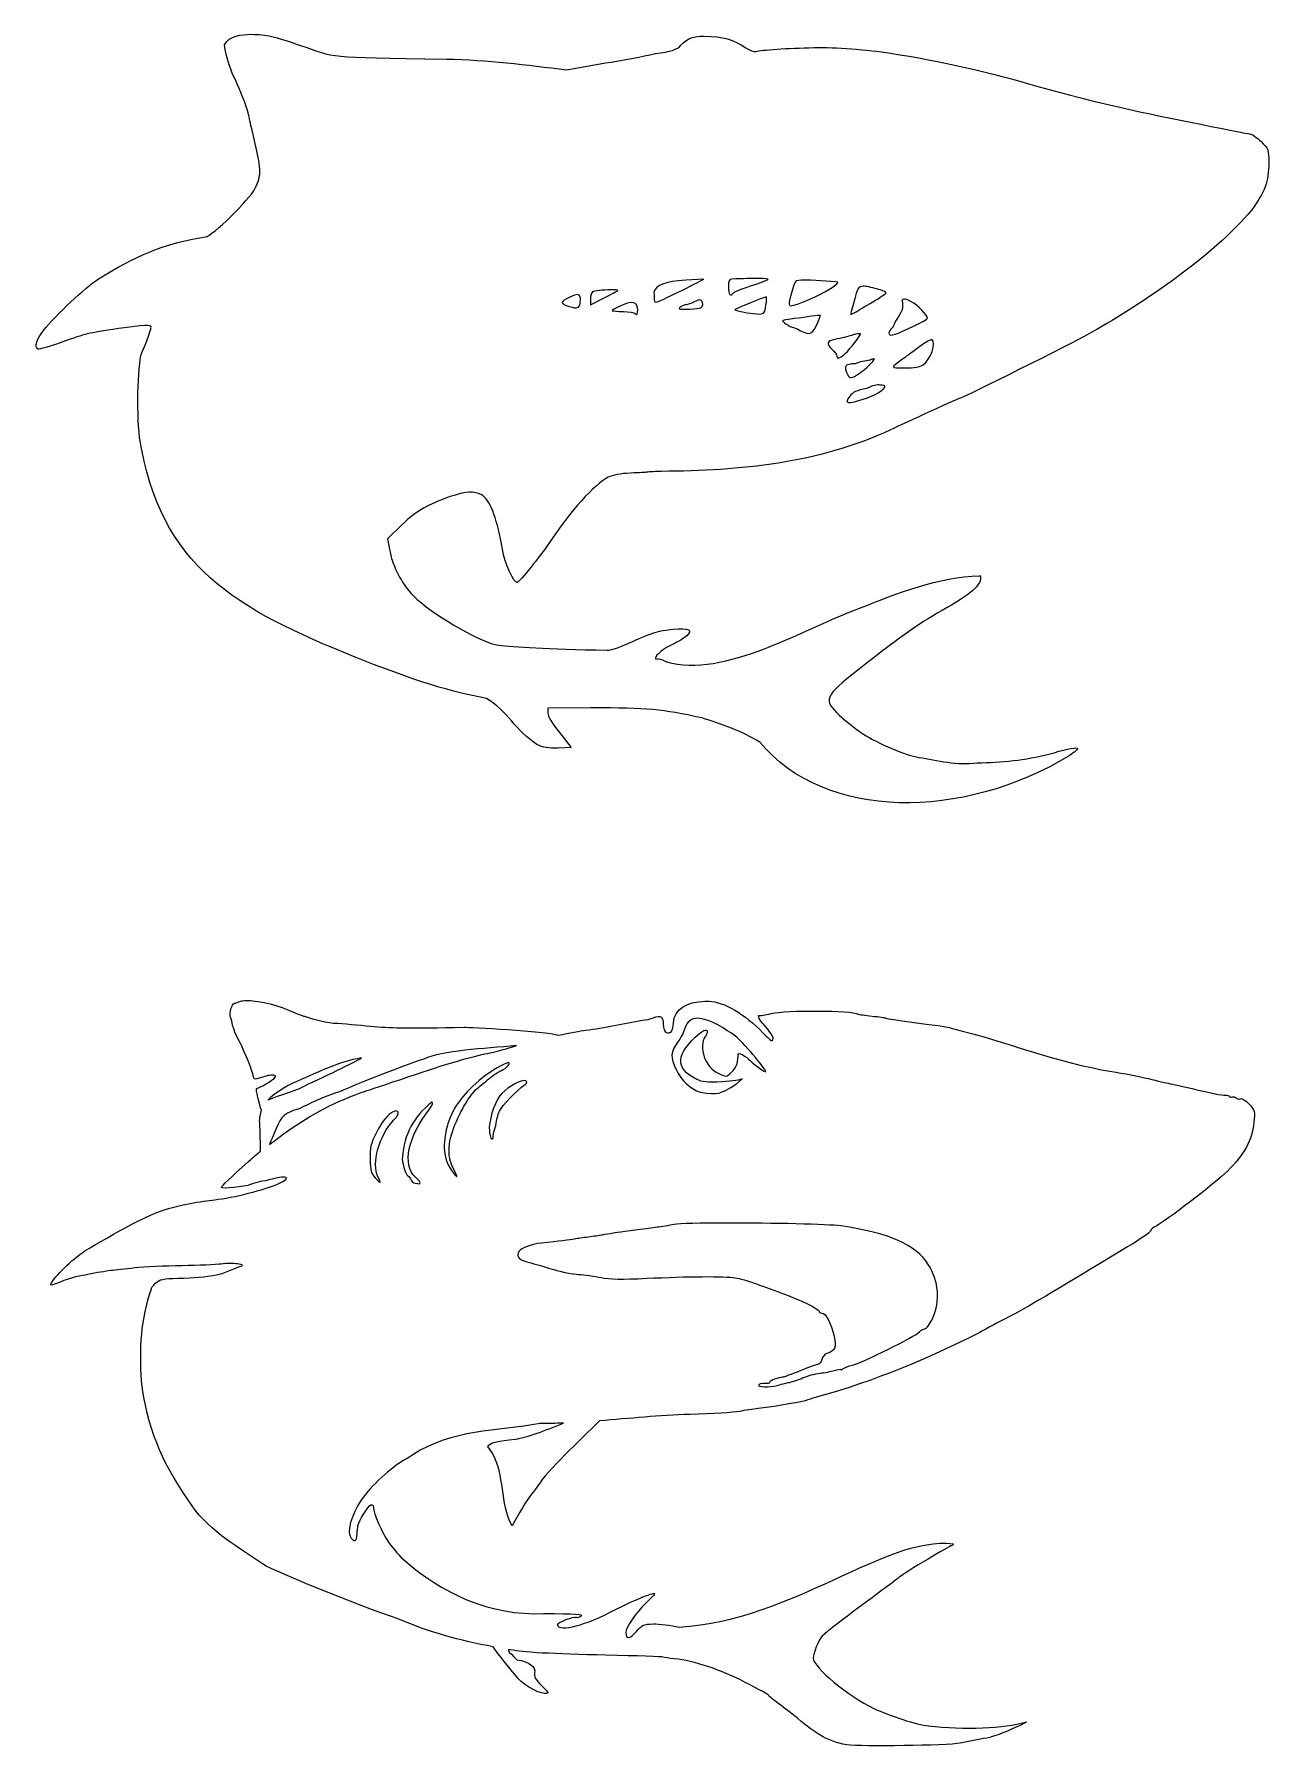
# Model space of a CAD drawing. Header units: centimetres. Extents: x -8.1 to 8.5, y -13.9 to 9.1.
import ezdxf

# ---------------------------------------------------------------- set-up
doc = ezdxf.new("R2010")
doc.units = ezdxf.units.CM
doc.header["$MEASUREMENT"] = 0
doc.layers.add('Layer 1', color=7, linetype='Continuous')

msp = doc.modelspace()

# ---------------------------------------------------------------- linework, layer by layer
at = {"layer": 'Layer 1'}
for points, knots in [([(-5.50541, 8.93531), (-5.50286, 8.8537), (-5.43104, 8.60166), (-5.38552, 8.51445), (-5.38552, 8.51445), (-5.34349, 8.43392), (-5.28295, 8.28829), (-5.21437, 8.10435), (-5.21437, 8.10435), (-5.20352, 8.07524), (-5.19004, 8.02762), (-5.1846, 7.99852), (-5.1846, 7.99852), (-5.17916, 7.96941), (-5.15769, 7.87416), (-5.13665, 7.78685), (-5.13665, 7.78685), (-5.00612, 7.2453), (-5.00383, 7.19504), (-5.10027, 7.00219), (-5.10027, 7.00219), (-5.17461, 6.85353), (-5.67663, 6.36269), (-5.76173, 6.35562), (-5.76173, 6.35562), (-6.30762, 6.28113), (-6.72116, 6.08856), (-7.19544, 5.79503), (-7.19544, 5.79503), (-7.3848, 5.67028), (-7.76775, 5.31042), (-7.93627, 5.09885), (-7.93627, 5.09885), (-8.02967, 4.98158), (-8.0593, 4.88218), (-8.00986, 4.85163), (-8.00986, 4.85163), (-7.99688, 4.84361), (-7.85213, 4.88519), (-7.68822, 4.9434), (-7.68822, 4.9434), (-7.34932, 5.06378), (-7.36345, 5.06013), (-6.93003, 5.12531), (-6.93003, 5.12531), (-6.58524, 5.17716), (-6.48237, 5.1807), (-6.49181, 5.14019), (-6.49181, 5.14019), (-6.50726, 5.07389), (-6.58164, 4.87131), (-6.60674, 4.82765), (-6.60674, 4.82765), (-6.66715, 4.72256), (-6.68983, 4.04021), (-6.6456, 3.65935), (-6.6456, 3.65935), (-6.37124, 1.92986), (-5.36833, 1.36583), (-3.73353, 0.70924), (-3.73353, 0.70924), (-3.12603, 0.46739), (-2.55487, 0.26296), (-1.99059, 0.16354), (-1.99059, 0.16354), (-1.71287, -0.00136), (-1.59126, -0.28221), (-1.31507, -0.4541), (-1.31507, -0.4541), (-1.22864, -0.49819), (-1.16669, -0.50816), (-1.02982, -0.50205), (-1.02982, -0.50205), (-1.02982, -0.50205), (-0.85536, -0.49461), (-0.85536, -0.49461), (-0.85536, -0.49461), (-0.85536, -0.49461), (-1.01245, -0.29617), (-1.01245, -0.29617), (-1.01245, -0.29617), (-1.11172, -0.17079), (-1.16932, -0.07339), (-1.16872, -0.03159), (-1.16872, -0.03159), (-1.16872, -0.03159), (-1.16707, 0.03456), (-1.16707, 0.03456), (-1.16707, 0.03456), (-1.16707, 0.03456), (-0.59077, 0.03538), (-0.59077, 0.03538), (-0.59077, 0.03538), (0.17455, 0.03676), (0.359, 0.02058), (0.89668, -0.09939), (0.89668, -0.09939), (1.16597, -0.17939), (1.43412, -0.27679), (1.67555, -0.42268), (1.67555, -0.42268), (2.54932, -1.48417), (4.40122, -1.46917), (5.82785, -0.6054), (5.82785, -0.6054), (5.90826, -0.55405), (5.95496, -0.50942), (5.93534, -0.50288), (5.93534, -0.50288), (5.90309, -0.49213), (5.74307, -0.52697), (5.55335, -0.58556), (5.55335, -0.58556), (5.23745, -0.66465), (4.91603, -0.69464), (4.59092, -0.70132), (4.59092, -0.70132), (4.32079, -0.73563), (4.06456, -0.67123), (3.80296, -0.62773), (3.80296, -0.62773), (3.65416, -0.60737), (3.24809, -0.43561), (3.06626, -0.31602), (3.06626, -0.31602), (2.9644, -0.24902), (2.81855, -0.13459), (2.74215, -0.06218), (2.74215, -0.06218), (2.52316, 0.14535), (2.54166, 0.19052), (2.98689, 0.53975), (2.98689, 0.53975), (3.62926, 1.04359), (3.80909, 1.1696), (4.19074, 1.38311), (4.19074, 1.38311), (4.4894, 1.55018), (4.64139, 1.68367), (4.63805, 1.77585), (4.63805, 1.77585), (4.6369, 1.80755), (4.63118, 1.82168), (4.62482, 1.80644), (4.62482, 1.80644), (4.07343, 1.79703), (3.52365, 1.57586), (3.01335, 1.37236), (3.01335, 1.37236), (2.29869, 1.11708), (1.19059, 0.42114), (0.42208, 0.65633), (0.42208, 0.65633), (0.3651, 0.68421), (0.30855, 0.70104), (0.29641, 0.69353), (0.29641, 0.69353), (0.28427, 0.68603), (0.27491, 0.69058), (0.27491, 0.70346), (0.27491, 0.70346), (0.27491, 0.74555), (0.39187, 0.83831), (0.51303, 0.89197), (0.51303, 0.89197), (0.57834, 0.9209), (0.65994, 0.97005), (0.69411, 1.00194), (0.69411, 1.00194), (0.78126, 1.08328), (0.72784, 1.10989), (0.51303, 1.09206), (0.51303, 1.09206), (0.32434, 1.07641), (0.20386, 1.0385), (-0.09551, 0.89941), (-0.09551, 0.89941), (-0.20465, 0.84871), (-0.32966, 0.80814), (-0.37332, 0.80929), (-0.37332, 0.80929), (-1.20538, 0.83121), (-1.61103, 0.84987), (-1.83266, 0.87709), (-1.83266, 0.87709), (-2.04199, 0.9028), (-2.63841, 1.24013), (-2.92076, 1.49225), (-2.92076, 1.49225), (-3.07425, 1.6293), (-3.18143, 1.79742), (-3.25645, 2.01893), (-3.25645, 2.01893), (-3.27866, 2.07319), (-3.28638, 2.13112), (-3.29697, 2.18843), (-3.29697, 2.18843), (-3.29697, 2.18843), (-3.31846, 2.30501), (-3.31846, 2.30501), (-3.31846, 2.30501), (-3.31846, 2.30501), (-3.13243, 2.48609), (-3.13243, 2.48609), (-3.13243, 2.48609), (-2.92175, 2.70566), (-2.65519, 2.82032), (-2.37175, 2.90363), (-2.37175, 2.90363), (-2.23584, 2.94467), (-2.10112, 2.93663), (-2.03689, 2.88296), (-2.03689, 2.88296), (-1.92874, 2.7926), (-1.8435, 2.55477), (-1.77892, 2.16445), (-1.77892, 2.16445), (-1.74827, 1.97917), (-1.62293, 1.70268), (-1.578, 1.72045), (-1.578, 1.72045), (-1.54187, 1.73474), (-1.27139, 2.06911), (-1.15467, 2.24383), (-1.15467, 2.24383), (-0.86089, 2.68356), (-0.54692, 3.03397), (-0.35926, 3.13101), (-0.35926, 3.13101), (-0.30304, 3.16008), (-0.19183, 3.18057), (-0.05747, 3.18641), (-0.05747, 3.18641), (0.05955, 3.19149), (0.15585, 3.19699), (0.15585, 3.19881), (0.15585, 3.19881), (0.15585, 3.20062), (0.24514, 3.20542), (0.35428, 3.20956), (0.35428, 3.20956), (1.4208, 3.21938), (2.44766, 3.31329), (3.42758, 3.76601), (3.42758, 3.76601), (3.61103, 3.85583), (4.37188, 4.20174), (4.38587, 4.20174), (4.38587, 4.20174), (4.41199, 4.20174), (5.86683, 4.92923), (6.06928, 5.04345), (6.06928, 5.04345), (6.727, 5.40867), (7.76015, 6.09003), (8.27525, 6.72107), (8.27525, 6.72107), (8.45112, 6.95521), (8.50345, 7.09956), (8.50345, 7.35442), (8.50345, 7.35442), (8.50345, 7.53004), (8.50002, 7.53857), (8.4001, 7.63554), (8.4001, 7.63554), (8.34345, 7.69052), (8.27499, 7.7376), (8.24796, 7.73972), (8.24796, 7.73972), (8.20773, 7.74287), (7.98499, 7.78637), (7.59064, 7.8687), (7.59064, 7.8687), (6.86608, 8.01227), (6.14191, 8.16536), (5.42105, 8.37141), (5.42105, 8.37141), (4.76798, 8.56905), (4.10239, 8.71385), (3.42924, 8.82203), (3.42924, 8.82203), (3.11317, 8.87176), (2.69258, 8.90211), (2.40067, 8.89645), (2.40067, 8.89645), (2.04734, 8.88959), (1.6979, 8.86576), (1.6218, 8.84353), (1.6218, 8.84353), (1.59871, 8.83678), (1.53917, 8.85881), (1.48951, 8.89231), (1.48951, 8.89231), (1.31168, 9.01227), (1.19281, 9.04488), (0.92396, 9.04858), (0.92396, 9.04858), (0.79467, 9.05718), (0.70097, 9.01942), (0.61639, 8.92786), (0.61639, 8.92786), (0.57179, 8.87117), (0.47283, 8.83931), (0.27491, 8.8179), (0.27491, 8.8179), (-0.11786, 8.72309), (-0.52006, 8.67854), (-0.91572, 8.59796), (-0.91572, 8.59796), (-1.46085, 8.66792), (-1.97535, 8.73114), (-2.52967, 8.74266), (-2.52967, 8.74266), (-4.19094, 8.772), (-3.99521, 8.75404), (-4.48759, 8.92621), (-4.48759, 8.92621), (-4.85157, 9.05349), (-4.92884, 9.07055), (-5.14988, 9.07587), (-5.14988, 9.07587), (-5.27009, 9.07178), (-5.44794, 9.05736), (-5.50541, 8.93531)], [0, 0, 0, 0, 0.01219512, 0.01219512, 0.01219512, 0.01219512, 0.02439024, 0.02439024, 0.02439024, 0.02439024, 0.03658537, 0.03658537, 0.03658537, 0.03658537, 0.04878049, 0.04878049, 0.04878049, 0.04878049, 0.06097561, 0.06097561, 0.06097561, 0.06097561, 0.07317073, 0.07317073, 0.07317073, 0.07317073, 0.08536585, 0.08536585, 0.08536585, 0.08536585, 0.09756098, 0.09756098, 0.09756098, 0.09756098, 0.1097561, 0.1097561, 0.1097561, 0.1097561, 0.12195122, 0.12195122, 0.12195122, 0.12195122, 0.13414634, 0.13414634, 0.13414634, 0.13414634, 0.14634146, 0.14634146, 0.14634146, 0.14634146, 0.15853659, 0.15853659, 0.15853659, 0.15853659, 0.17073171, 0.17073171, 0.17073171, 0.17073171, 0.18292683, 0.18292683, 0.18292683, 0.18292683, 0.19512195, 0.19512195, 0.19512195, 0.19512195, 0.20731707, 0.20731707, 0.20731707, 0.20731707, 0.2195122, 0.2195122, 0.2195122, 0.2195122, 0.23170732, 0.23170732, 0.23170732, 0.23170732, 0.24390244, 0.24390244, 0.24390244, 0.24390244, 0.25609756, 0.25609756, 0.25609756, 0.25609756, 0.26829268, 0.26829268, 0.26829268, 0.26829268, 0.2804878, 0.2804878, 0.2804878, 0.2804878, 0.29268293, 0.29268293, 0.29268293, 0.29268293, 0.30487805, 0.30487805, 0.30487805, 0.30487805, 0.31707317, 0.31707317, 0.31707317, 0.31707317, 0.32926829, 0.32926829, 0.32926829, 0.32926829, 0.34146341, 0.34146341, 0.34146341, 0.34146341, 0.35365854, 0.35365854, 0.35365854, 0.35365854, 0.36585366, 0.36585366, 0.36585366, 0.36585366, 0.37804878, 0.37804878, 0.37804878, 0.37804878, 0.3902439, 0.3902439, 0.3902439, 0.3902439, 0.40243902, 0.40243902, 0.40243902, 0.40243902, 0.41463415, 0.41463415, 0.41463415, 0.41463415, 0.42682927, 0.42682927, 0.42682927, 0.42682927, 0.43902439, 0.43902439, 0.43902439, 0.43902439, 0.45121951, 0.45121951, 0.45121951, 0.45121951, 0.46341463, 0.46341463, 0.46341463, 0.46341463, 0.47560976, 0.47560976, 0.47560976, 0.47560976, 0.48780488, 0.48780488, 0.48780488, 0.48780488, 0.5, 0.5, 0.5, 0.5, 0.51219512, 0.51219512, 0.51219512, 0.51219512, 0.52439024, 0.52439024, 0.52439024, 0.52439024, 0.53658537, 0.53658537, 0.53658537, 0.53658537, 0.54878049, 0.54878049, 0.54878049, 0.54878049, 0.56097561, 0.56097561, 0.56097561, 0.56097561, 0.57317073, 0.57317073, 0.57317073, 0.57317073, 0.58536585, 0.58536585, 0.58536585, 0.58536585, 0.59756098, 0.59756098, 0.59756098, 0.59756098, 0.6097561, 0.6097561, 0.6097561, 0.6097561, 0.62195122, 0.62195122, 0.62195122, 0.62195122, 0.63414634, 0.63414634, 0.63414634, 0.63414634, 0.64634146, 0.64634146, 0.64634146, 0.64634146, 0.65853659, 0.65853659, 0.65853659, 0.65853659, 0.67073171, 0.67073171, 0.67073171, 0.67073171, 0.68292683, 0.68292683, 0.68292683, 0.68292683, 0.69512195, 0.69512195, 0.69512195, 0.69512195, 0.70731707, 0.70731707, 0.70731707, 0.70731707, 0.7195122, 0.7195122, 0.7195122, 0.7195122, 0.73170732, 0.73170732, 0.73170732, 0.73170732, 0.74390244, 0.74390244, 0.74390244, 0.74390244, 0.75609756, 0.75609756, 0.75609756, 0.75609756, 0.76829268, 0.76829268, 0.76829268, 0.76829268, 0.7804878, 0.7804878, 0.7804878, 0.7804878, 0.79268293, 0.79268293, 0.79268293, 0.79268293, 0.80487805, 0.80487805, 0.80487805, 0.80487805, 0.81707317, 0.81707317, 0.81707317, 0.81707317, 0.82926829, 0.82926829, 0.82926829, 0.82926829, 0.84146341, 0.84146341, 0.84146341, 0.84146341, 0.85365854, 0.85365854, 0.85365854, 0.85365854, 0.86585366, 0.86585366, 0.86585366, 0.86585366, 0.87804878, 0.87804878, 0.87804878, 0.87804878, 0.8902439, 0.8902439, 0.8902439, 0.8902439, 0.90243902, 0.90243902, 0.90243902, 0.90243902, 0.91463415, 0.91463415, 0.91463415, 0.91463415, 0.92682927, 0.92682927, 0.92682927, 0.92682927, 0.93902439, 0.93902439, 0.93902439, 0.93902439, 0.95121951, 0.95121951, 0.95121951, 0.95121951, 0.96341463, 0.96341463, 0.96341463, 0.96341463, 0.97560976, 0.97560976, 0.97560976, 0.97560976, 1, 1, 1, 1]), ([(0.92314, 5.79007), (0.92314, 5.79007), (0.64533, 5.64786), (0.64533, 5.64786), (0.64533, 5.64786), (0.49253, 5.56971), (0.33763, 5.49644), (0.30137, 5.48497), (0.30137, 5.48497), (0.23597, 5.45805), (0.26976, 5.54528), (0.25507, 5.61065), (0.25507, 5.61065), (0.26501, 5.70462), (0.40598, 5.75972), (0.68088, 5.77602), (0.68088, 5.77602), (0.68088, 5.77602), (0.92314, 5.79007), (0.92314, 5.79007)], [0, 0, 0, 0, 0.16666667, 0.16666667, 0.16666667, 0.16666667, 0.33333333, 0.33333333, 0.33333333, 0.33333333, 0.5, 0.5, 0.5, 0.5, 0.66666667, 0.66666667, 0.66666667, 0.66666667, 1, 1, 1, 1]), ([(1.66066, 5.79834), (1.74799, 5.79753), (1.79657, 5.79371), (1.78882, 5.78676), (1.78882, 5.78676), (1.7783, 5.77733), (1.67143, 5.73763), (1.55152, 5.69829), (1.55152, 5.69829), (1.43162, 5.65896), (1.32665, 5.61579), (1.31836, 5.60238), (1.31836, 5.60238), (1.28391, 5.54665), (1.25387, 5.58442), (1.25387, 5.68341), (1.25387, 5.68341), (1.25387, 5.76589), (1.26409, 5.78951), (1.30017, 5.7909), (1.30017, 5.7909), (1.44737, 5.79656), (1.57334, 5.79915), (1.66066, 5.79834)], [0, 0, 0, 0, 0.14285714, 0.14285714, 0.14285714, 0.14285714, 0.28571429, 0.28571429, 0.28571429, 0.28571429, 0.42857143, 0.42857143, 0.42857143, 0.42857143, 0.57142857, 0.57142857, 0.57142857, 0.57142857, 0.71428571, 0.71428571, 0.71428571, 0.71428571, 1, 1, 1, 1]), ([(2.69171, 5.75369), (2.73498, 5.75187), (2.73325, 5.74595), (2.67848, 5.7016), (2.67848, 5.7016), (2.60314, 5.6406), (2.39353, 5.53261), (2.24771, 5.48001), (2.24771, 5.48001), (2.04322, 5.40625), (2.04897, 5.4025), (2.09475, 5.58667), (2.09475, 5.58667), (2.11705, 5.67642), (2.14842, 5.75808), (2.1642, 5.76857), (2.1642, 5.76857), (2.33805, 5.79173), (2.51702, 5.76328), (2.69171, 5.75369)], [0, 0, 0, 0, 0.16666667, 0.16666667, 0.16666667, 0.16666667, 0.33333333, 0.33333333, 0.33333333, 0.33333333, 0.5, 0.5, 0.5, 0.5, 0.66666667, 0.66666667, 0.66666667, 0.66666667, 1, 1, 1, 1]), ([(-0.76937, 5.58254), (-0.73123, 5.58224), (-0.7241, 5.54677), (-0.73547, 5.46926), (-0.73547, 5.46926), (-0.74593, 5.3979), (-0.77063, 5.39015), (-0.88182, 5.42214), (-0.88182, 5.42214), (-1.00731, 5.45823), (-1.00582, 5.48313), (-0.87437, 5.54699), (-0.87437, 5.54699), (-0.82615, 5.57041), (-0.79225, 5.58272), (-0.76937, 5.58254)], [0, 0, 0, 0, 0.2, 0.2, 0.2, 0.2, 0.4, 0.4, 0.4, 0.4, 0.6, 0.6, 0.6, 0.6, 1, 1, 1, 1]), ([(-0.32784, 5.6462), (-0.27184, 5.6479), (-0.2278, 5.64592), (-0.2278, 5.63959), (-0.2278, 5.63959), (-0.2278, 5.63485), (-0.31114, 5.58919), (-0.41301, 5.53789), (-0.41301, 5.53789), (-0.41301, 5.53789), (-0.59822, 5.44446), (-0.59822, 5.44446), (-0.59822, 5.44446), (-0.59822, 5.44446), (-0.59822, 5.52301), (-0.59822, 5.52301), (-0.59822, 5.52301), (-0.59822, 5.56599), (-0.58451, 5.60931), (-0.56762, 5.61975), (-0.56762, 5.61975), (-0.54877, 5.6314), (-0.42119, 5.64337), (-0.32784, 5.6462)], [0, 0, 0, 0, 0.14285714, 0.14285714, 0.14285714, 0.14285714, 0.28571429, 0.28571429, 0.28571429, 0.28571429, 0.42857143, 0.42857143, 0.42857143, 0.42857143, 0.57142857, 0.57142857, 0.57142857, 0.57142857, 0.71428571, 0.71428571, 0.71428571, 0.71428571, 1, 1, 1, 1]), ([(1.76319, 5.55112), (1.76854, 5.55112), (1.76648, 5.50052), (1.75823, 5.43867), (1.75823, 5.43867), (1.74543, 5.34276), (1.73281, 5.32546), (1.67555, 5.31878), (1.67555, 5.31878), (1.56494, 5.32527), (1.44745, 5.34736), (1.33903, 5.37749), (1.33903, 5.37749), (1.33253, 5.38395), (1.7409, 5.55112), (1.76319, 5.55112)], [0, 0, 0, 0, 0.2, 0.2, 0.2, 0.2, 0.4, 0.4, 0.4, 0.4, 0.6, 0.6, 0.6, 0.6, 1, 1, 1, 1]), ([(3.06213, 5.69499), (3.10307, 5.69582), (3.16389, 5.68027), (3.25809, 5.65447), (3.25809, 5.65447), (3.31993, 5.63753), (3.37053, 5.61615), (3.37053, 5.60652), (3.37053, 5.60652), (3.37053, 5.59688), (3.29017, 5.54256), (3.19194, 5.4858), (3.19194, 5.4858), (3.09371, 5.42905), (2.98433, 5.36471), (2.94968, 5.34276), (2.94968, 5.34276), (2.89068, 5.30538), (2.88756, 5.30599), (2.90173, 5.35434), (2.90173, 5.35434), (2.91004, 5.38273), (2.93119, 5.45918), (2.94803, 5.52466), (2.94803, 5.52466), (2.97937, 5.64652), (2.99389, 5.6936), (3.06213, 5.69499)], [0, 0, 0, 0, 0.125, 0.125, 0.125, 0.125, 0.25, 0.25, 0.25, 0.25, 0.375, 0.375, 0.375, 0.375, 0.5, 0.5, 0.5, 0.5, 0.625, 0.625, 0.625, 0.625, 0.75, 0.75, 0.75, 0.75, 1, 1, 1, 1]), ([(3.60618, 5.52301), (3.62608, 5.52531), (3.66056, 5.51241), (3.71201, 5.4858), (3.71201, 5.4858), (3.78535, 5.44788), (3.92778, 5.30029), (3.92451, 5.26504), (3.92451, 5.26504), (3.92359, 5.25524), (3.84323, 5.20858), (3.74591, 5.16169), (3.74591, 5.16169), (3.49834, 5.04238), (3.42832, 5.01944), (3.40939, 5.05006), (3.40939, 5.05006), (3.40068, 5.06417), (3.41227, 5.09428), (3.43503, 5.11704), (3.43503, 5.11704), (3.45778, 5.13979), (3.47637, 5.17224), (3.47637, 5.1898), (3.47637, 5.1898), (3.55919, 5.3368), (3.59992, 5.34886), (3.58964, 5.47174), (3.58964, 5.47174), (3.58138, 5.50334), (3.58628, 5.52071), (3.60618, 5.52301)], [0, 0, 0, 0, 0.11111111, 0.11111111, 0.11111111, 0.11111111, 0.22222222, 0.22222222, 0.22222222, 0.22222222, 0.33333333, 0.33333333, 0.33333333, 0.33333333, 0.44444444, 0.44444444, 0.44444444, 0.44444444, 0.55555556, 0.55555556, 0.55555556, 0.55555556, 0.66666667, 0.66666667, 0.66666667, 0.66666667, 0.77777778, 0.77777778, 0.77777778, 0.77777778, 1, 1, 1, 1]), ([(-0.05251, 5.47505), (0.00662, 5.47767), (0.03678, 5.44544), (0.03678, 5.37831), (0.03678, 5.37831), (0.03678, 5.31028), (0.03056, 5.30186), (0.00206, 5.33036), (0.00206, 5.33036), (-0.00733, 5.33975), (-0.07833, 5.35064), (-0.15504, 5.35434), (-0.15504, 5.35434), (-0.23175, 5.35803), (-0.2999, 5.3633), (-0.30717, 5.36591), (-0.30717, 5.36591), (-0.31445, 5.36852), (-0.26233, 5.39854), (-0.19059, 5.43288), (-0.19059, 5.43288), (-0.13453, 5.45973), (-0.08799, 5.47348), (-0.05251, 5.47505)], [0, 0, 0, 0, 0.14285714, 0.14285714, 0.14285714, 0.14285714, 0.28571429, 0.28571429, 0.28571429, 0.28571429, 0.42857143, 0.42857143, 0.42857143, 0.42857143, 0.57142857, 0.57142857, 0.57142857, 0.57142857, 0.71428571, 0.71428571, 0.71428571, 0.71428571, 1, 1, 1, 1]), ([(0.86609, 5.50978), (0.89636, 5.51111), (0.90991, 5.49028), (0.90991, 5.44611), (0.90991, 5.44611), (0.90991, 5.40421), (0.88442, 5.39581), (0.7371, 5.38824), (0.7371, 5.38824), (0.59384, 5.38087), (0.5721, 5.38476), (0.60977, 5.41221), (0.60977, 5.41221), (0.63473, 5.4304), (0.66928, 5.44529), (0.68667, 5.44529), (0.68667, 5.44529), (0.70405, 5.44529), (0.75186, 5.46306), (0.7925, 5.48415), (0.7925, 5.48415), (0.82407, 5.50052), (0.84792, 5.50898), (0.86609, 5.50978)], [0, 0, 0, 0, 0.14285714, 0.14285714, 0.14285714, 0.14285714, 0.28571429, 0.28571429, 0.28571429, 0.28571429, 0.42857143, 0.42857143, 0.42857143, 0.42857143, 0.57142857, 0.57142857, 0.57142857, 0.57142857, 0.71428571, 0.71428571, 0.71428571, 0.71428571, 1, 1, 1, 1]), ([(2.47674, 5.30307), (2.48393, 5.30356), (2.48853, 5.30358), (2.48914, 5.30307), (2.48914, 5.30307), (2.49192, 5.30076), (2.4712, 5.24799), (2.44367, 5.18649), (2.44367, 5.18649), (2.35872, 4.96247), (2.26168, 5.09682), (2.12732, 5.1409), (2.12732, 5.1409), (2.08789, 5.1409), (1.95015, 5.23194), (1.98809, 5.2361), (1.98809, 5.2361), (1.999, 5.2373), (2.04365, 5.24406), (2.0873, 5.25098), (2.0873, 5.25098), (2.22983, 5.27358), (2.42642, 5.29963), (2.47674, 5.30307)], [0, 0, 0, 0, 0.14285714, 0.14285714, 0.14285714, 0.14285714, 0.28571429, 0.28571429, 0.28571429, 0.28571429, 0.42857143, 0.42857143, 0.42857143, 0.42857143, 0.57142857, 0.57142857, 0.57142857, 0.57142857, 0.71428571, 0.71428571, 0.71428571, 0.71428571, 1, 1, 1, 1]), ([(3.02658, 5.05585), (3.02658, 5.032), (2.89146, 4.85712), (2.82152, 4.79044), (2.82152, 4.79044), (2.75595, 4.72792), (2.70908, 4.71397), (2.70908, 4.75654), (2.70908, 4.75654), (2.70908, 4.77043), (2.67779, 4.81263), (2.63962, 4.8508), (2.63962, 4.8508), (2.56517, 4.92525), (2.57605, 4.95811), (2.68262, 4.97978), (2.68262, 4.97978), (2.7753, 4.99864), (2.84109, 5.01495), (2.94059, 5.0451), (2.94059, 5.0451), (2.96819, 5.05789), (3.0006, 5.05813), (3.02658, 5.05585)], [0, 0, 0, 0, 0.14285714, 0.14285714, 0.14285714, 0.14285714, 0.28571429, 0.28571429, 0.28571429, 0.28571429, 0.42857143, 0.42857143, 0.42857143, 0.42857143, 0.57142857, 0.57142857, 0.57142857, 0.57142857, 0.71428571, 0.71428571, 0.71428571, 0.71428571, 1, 1, 1, 1]), ([(3.98486, 4.97896), (4.0475, 4.94024), (3.96618, 4.7092), (3.86497, 4.63831), (3.86497, 4.63831), (3.82695, 4.61168), (3.74597, 4.59889), (3.62189, 4.59945), (3.62189, 4.59945), (3.42265, 4.60035), (3.42458, 4.59495), (3.58882, 4.71437), (3.58882, 4.71437), (3.62133, 4.73801), (3.71925, 4.80962), (3.80627, 4.87395), (3.80627, 4.87395), (3.86262, 4.91261), (3.9189, 4.96069), (3.98486, 4.97896)], [0, 0, 0, 0, 0.16666667, 0.16666667, 0.16666667, 0.16666667, 0.33333333, 0.33333333, 0.33333333, 0.33333333, 0.5, 0.5, 0.5, 0.5, 0.66666667, 0.66666667, 0.66666667, 0.66666667, 1, 1, 1, 1]), ([(3.21178, 4.71768), (3.21178, 4.69294), (3.09942, 4.58507), (3.00921, 4.52338), (3.00921, 4.52338), (2.90807, 4.45421), (2.87923, 4.45229), (2.85212, 4.51263), (2.85212, 4.51263), (2.80048, 4.62756), (2.81647, 4.65003), (2.95299, 4.65402), (2.95299, 4.65402), (3.01722, 4.68419), (3.08718, 4.68484), (3.15639, 4.70363), (3.15639, 4.70363), (3.17231, 4.71865), (3.19674, 4.71648), (3.21178, 4.71768)], [0, 0, 0, 0, 0.16666667, 0.16666667, 0.16666667, 0.16666667, 0.33333333, 0.33333333, 0.33333333, 0.33333333, 0.5, 0.5, 0.5, 0.5, 0.66666667, 0.66666667, 0.66666667, 0.66666667, 1, 1, 1, 1]), ([(3.25809, 4.37207), (3.27628, 4.36929), (3.31199, 4.36532), (3.33746, 4.36297), (3.33746, 4.36297), (3.41059, 4.35625), (3.25022, 4.2378), (3.10678, 4.19265), (3.10678, 4.19265), (2.83431, 4.10689), (2.80439, 4.11131), (2.88105, 4.22076), (2.88105, 4.22076), (2.9135, 4.26708), (2.98382, 4.29836), (3.10595, 4.32081), (3.10595, 4.32081), (3.15646, 4.3433), (3.20274, 4.36552), (3.25809, 4.37207)], [0, 0, 0, 0, 0.16666667, 0.16666667, 0.16666667, 0.16666667, 0.33333333, 0.33333333, 0.33333333, 0.33333333, 0.5, 0.5, 0.5, 0.5, 0.66666667, 0.66666667, 0.66666667, 0.66666667, 1, 1, 1, 1])]:
    msp.add_open_spline(points, degree=3, knots=knots, dxfattribs=at)
at = {"layer": 'Layer 1', "color": 251}
for points, knots in [([(-5.21294, -3.88957), (-5.24413, -3.89019), (-5.26962, -3.89358), (-5.28735, -3.90032), (-5.28735, -3.90032), (-5.32068, -3.91299), (-5.35961, -3.92558), (-5.37417, -3.9276), (-5.37417, -3.9276), (-5.40887, -3.93242), (-5.44438, -4.06453), (-5.4246, -4.11529), (-5.4246, -4.11529), (-5.4161, -4.13712), (-5.4045, -4.18475), (-5.39814, -4.22113), (-5.39814, -4.22113), (-5.39179, -4.25751), (-5.34981, -4.35694), (-5.30554, -4.44272), (-5.30554, -4.44272), (-5.22695, -4.59501), (-5.13583, -4.82528), (-5.11868, -4.91318), (-5.11868, -4.91318), (-5.11085, -4.95327), (-5.09965, -4.95389), (-4.99465, -4.91814), (-4.99465, -4.91814), (-4.93141, -4.8966), (-4.86052, -4.88586), (-4.83673, -4.89499), (-4.83673, -4.89499), (-4.80377, -4.90764), (-4.82325, -4.93073), (-4.91859, -4.99007), (-4.91859, -4.99007), (-4.98739, -5.0329), (-5.0553, -5.06779), (-5.0699, -5.06779), (-5.0699, -5.06779), (-5.09953, -5.06779), (-5.03501, -5.3009), (-5.01119, -5.36297), (-5.01119, -5.36297), (-5.02487, -5.40549), (-5.0399, -5.47582), (-5.03434, -5.53329), (-5.03434, -5.53329), (-5.02956, -5.56268), (-5.02562, -5.7629), (-5.02277, -5.91115), (-5.02277, -5.91115), (-5.06678, -5.9468), (-5.11513, -5.98841), (-5.18565, -6.05171), (-5.18565, -6.05171), (-5.42726, -6.26858), (-5.54615, -6.38318), (-5.54615, -6.39815), (-5.54615, -6.39815), (-5.54615, -6.42337), (-5.23517, -6.39165), (-5.15588, -6.35846), (-5.15588, -6.35846), (-5.11617, -6.34184), (-5.05787, -6.32504), (-5.02607, -6.32126), (-5.02607, -6.32126), (-4.99427, -6.31747), (-4.92284, -6.30195), (-4.86732, -6.28653), (-4.86732, -6.28653), (-4.66031, -6.22904), (-4.60169, -6.26955), (-4.77885, -6.34772), (-4.77885, -6.34772), (-4.97189, -6.43288), (-5.38812, -6.53737), (-5.63875, -6.56352), (-5.63875, -6.56352), (-5.73157, -6.5732), (-5.84008, -6.5904), (-5.96948, -6.61643), (-5.96948, -6.61643), (-6.46561, -6.68735), (-6.88595, -6.97007), (-7.31885, -7.21175), (-7.31885, -7.21175), (-7.47874, -7.30432), (-7.71318, -7.51526), (-7.80999, -7.6541), (-7.80999, -7.6541), (-7.86053, -7.72659), (-7.85759, -7.7264), (-7.69092, -7.66071), (-7.69092, -7.66071), (-7.6176, -7.63181), (-7.52421, -7.60272), (-7.48422, -7.59539), (-7.48422, -7.59539), (-7.44422, -7.58806), (-7.38169, -7.57548), (-7.34531, -7.56811), (-7.34531, -7.56811), (-7.21011, -7.54072), (-7.11792, -7.52538), (-7.02781, -7.51519), (-7.02781, -7.51519), (-6.97688, -7.50943), (-6.834, -7.4934), (-6.71031, -7.47964), (-6.71031, -7.47964), (-6.58662, -7.46587), (-6.30272, -7.4526), (-6.07945, -7.44987), (-6.07945, -7.44987), (-5.85617, -7.44714), (-5.61805, -7.43687), (-5.55028, -7.42672), (-5.55028, -7.42672), (-5.48251, -7.41657), (-5.38541, -7.41574), (-5.33448, -7.42507), (-5.33448, -7.42507), (-5.24971, -7.44059), (-5.24431, -7.44648), (-5.30141, -7.46062), (-5.30141, -7.46062), (-5.31232, -7.46332), (-5.3681, -7.48558), (-5.4246, -7.51023), (-5.4246, -7.51023), (-5.48111, -7.53488), (-5.55736, -7.56062), (-5.5941, -7.56728), (-5.5941, -7.56728), (-5.78662, -7.60219), (-5.91228, -7.61368), (-6.1274, -7.61772), (-6.1274, -7.61772), (-6.33766, -7.62166), (-6.37197, -7.62943), (-6.43167, -7.68552), (-6.43167, -7.68552), (-6.4687, -7.7203), (-6.49388, -7.75395), (-6.4879, -7.75993), (-6.4879, -7.75993), (-6.62924, -8.16096), (-6.64836, -8.56552), (-6.62019, -8.99603), (-6.62019, -8.99603), (-6.54795, -9.59736), (-6.35684, -10.0775), (-6.00007, -10.58436), (-6.00007, -10.58436), (-5.74299, -10.99839), (-5.38046, -11.18079), (-5.02525, -11.4335), (-5.02525, -11.4335), (-4.9532, -11.5038), (-3.68143, -12.02361), (-3.19135, -12.18343), (-3.19135, -12.18343), (-2.77336, -12.36222), (-2.34195, -12.48191), (-1.90234, -12.56294), (-1.90234, -12.56294), (-1.82726, -12.67584), (-1.6814, -12.84775), (-1.61212, -12.93667), (-1.61212, -12.93667), (-1.51, -13.06775), (-1.3195, -13.18674), (-1.20863, -13.18885), (-1.20863, -13.18885), (-1.14727, -13.19002), (-1.14995, -13.18452), (-1.25163, -13.08384), (-1.25163, -13.08384), (-1.33275, -13.00353), (-1.35587, -12.96227), (-1.34671, -12.91434), (-1.34671, -12.91434), (-1.33119, -12.83315), (-1.41264, -12.75907), (-1.58401, -12.7374), (-1.58401, -12.7374), (-1.69699, -12.61902), (-1.75733, -12.58438), (-1.63031, -12.60842), (-1.63031, -12.60842), (-1.56812, -12.63453), (-1.07621, -12.66113), (-0.38842, -12.67539), (-0.38842, -12.67539), (0.02546, -12.68397), (0.37157, -12.69549), (0.38052, -12.70102), (0.38052, -12.70102), (0.38947, -12.70656), (0.45494, -12.71669), (0.52687, -12.72418), (0.52687, -12.72418), (0.79908, -12.7525), (1.13483, -12.86383), (1.47854, -13.04002), (1.47854, -13.04002), (1.66772, -13.13699), (1.81098, -13.21691), (1.7977, -13.21696), (1.7977, -13.21696), (1.78441, -13.21701), (1.84394, -13.26723), (1.92999, -13.32858), (1.92999, -13.32858), (2.01603, -13.38994), (2.1109, -13.46245), (2.14, -13.48981), (2.14, -13.48981), (2.37746, -13.68839), (2.55606, -13.83131), (2.84115, -13.87842), (2.84115, -13.87842), (3.03225, -13.90433), (4.18876, -13.88814), (4.3625, -13.85692), (4.3625, -13.85692), (4.4829, -13.8361), (4.60156, -13.80696), (4.72217, -13.78747), (4.72217, -13.78747), (4.76003, -13.78204), (4.85528, -13.75128), (4.93384, -13.71967), (4.93384, -13.71967), (5.09997, -13.65282), (5.31317, -13.55055), (5.23563, -13.57497), (5.23563, -13.57497), (4.97203, -13.65801), (4.40803, -13.68019), (3.93917, -13.62541), (3.93917, -13.62541), (3.78311, -13.60718), (3.42213, -13.49126), (3.19833, -13.38729), (3.19833, -13.38729), (2.87669, -13.23785), (2.39135, -12.83511), (2.39135, -12.71756), (2.39135, -12.71756), (2.39135, -12.64348), (2.45946, -12.47922), (2.51786, -12.41329), (2.51786, -12.41329), (2.54277, -12.38517), (2.77765, -12.20377), (3.03958, -12.0098), (3.03958, -12.0098), (3.30152, -11.81583), (3.52731, -11.64691), (3.54229, -11.63442), (3.54229, -11.63442), (3.63601, -11.5563), (4.23067, -11.20613), (4.24509, -11.20613), (4.24509, -11.20613), (4.25868, -11.20613), (4.2699, -11.19422), (4.2699, -11.17967), (4.2699, -11.17967), (3.34361, -11.07565), (2.15171, -12.19967), (0.59219, -12.29919), (0.59219, -12.29919), (0.48305, -12.27362), (0.32821, -12.2542), (0.24823, -12.25619), (0.24823, -12.25619), (0.11476, -12.25952), (0.09582, -12.26844), (0.02003, -12.35872), (0.02003, -12.35872), (-0.06261, -12.45714), (-0.12219, -12.46323), (-0.12219, -12.3736), (-0.12219, -12.3736), (-0.12219, -12.30435), (0.01174, -12.10717), (0.14984, -11.97425), (0.14984, -11.97425), (0.21713, -11.90947), (0.2688, -11.8526), (0.26394, -11.84774), (0.26394, -11.84774), (0.24634, -11.83014), (-0.05582, -11.95574), (-0.27846, -12.07346), (-0.27846, -12.07346), (-0.65235, -12.27116), (-1.01091, -12.36484), (-1.04161, -12.27273), (-1.04161, -12.27273), (-1.05175, -12.24234), (-0.81841, -12.15006), (-0.78447, -12.17103), (-0.78447, -12.17103), (-0.77388, -12.17757), (-0.74588, -12.16891), (-0.72163, -12.15119), (-0.72163, -12.15119), (-0.68644, -12.12545), (-0.78806, -12.1181), (-1.22682, -12.11646), (-1.22682, -12.11646), (-1.93203, -12.15094), (-2.6056, -11.84464), (-3.11529, -11.38389), (-3.11529, -11.38389), (-3.17902, -11.32012), (-3.26514, -11.21925), (-3.30628, -11.15982), (-3.30628, -11.15982), (-3.39023, -11.03857), (-3.5079, -10.76828), (-3.50885, -10.69432), (-3.50885, -10.69432), (-3.5092, -10.66764), (-3.52412, -10.65118), (-3.54193, -10.65712), (-3.54193, -10.65712), (-3.57873, -10.66939), (-3.70986, -10.882), (-3.71721, -10.94154), (-3.71721, -10.94154), (-3.71988, -10.96314), (-3.72457, -11.0127), (-3.72796, -11.05151), (-3.72796, -11.05151), (-3.73637, -11.14763), (-3.75744, -11.16213), (-3.80816, -11.10608), (-3.80816, -11.10608), (-3.87394, -11.0334), (-3.80913, -10.79424), (-3.6676, -10.58849), (-3.6676, -10.58849), (-3.54489, -10.41009), (-3.2658, -10.15138), (-3.09875, -10.06015), (-3.09875, -10.06015), (-3.04054, -10.02836), (-2.98696, -9.99419), (-2.97969, -9.98491), (-2.97969, -9.98491), (-2.4536, -9.64295), (-1.85715, -9.67274), (-1.27312, -9.56819), (-1.27312, -9.56819), (-1.16748, -9.56807), (-1.06349, -9.56499), (-0.95976, -9.56075), (-0.95976, -9.56075), (-1.19956, -9.65556), (-1.4406, -9.75578), (-1.60385, -9.7749), (-1.60385, -9.7749), (-1.84619, -9.80253), (-1.92275, -9.82012), (-1.95939, -9.85675), (-1.95939, -9.85675), (-1.97932, -9.87669), (-1.97741, -9.89164), (-1.9536, -9.90636), (-1.9536, -9.90636), (-1.74034, -10.19264), (-1.81693, -10.56789), (-1.67744, -10.88119), (-1.67744, -10.88119), (-1.67744, -10.88119), (-1.6485, -10.94072), (-1.6485, -10.94072), (-1.6485, -10.94072), (-1.6485, -10.94072), (-1.61378, -10.88119), (-1.61378, -10.88119), (-1.61378, -10.88119), (-1.52628, -10.71432), (-1.42394, -10.55549), (-1.3062, -10.40824), (-1.3062, -10.40824), (-1.17661, -10.18859), (-0.72728, -9.79085), (-0.47689, -9.53098), (-0.47689, -9.53098), (-0.07435, -9.49927), (0.32414, -9.45727), (0.73771, -9.44417), (0.73771, -9.44417), (1.02875, -9.43702), (1.32698, -9.4189), (1.40082, -9.40448), (1.40082, -9.40448), (1.47467, -9.39006), (1.58777, -9.37251), (1.65217, -9.36479), (1.65217, -9.36479), (1.93411, -9.331), (2.2509, -9.27664), (2.31859, -9.25069), (2.31859, -9.25069), (2.35899, -9.2352), (2.41852, -9.21698), (2.45089, -9.21018), (2.45089, -9.21018), (3.20837, -8.99782), (3.92213, -8.70509), (4.62708, -8.34367), (4.62708, -8.34367), (4.65619, -8.32657), (4.81692, -8.24091), (4.98427, -8.1535), (4.98427, -8.1535), (5.25603, -8.01154), (5.57803, -7.82174), (6.60981, -7.19769), (6.60981, -7.19769), (6.77778, -7.09609), (6.91573, -7.00103), (6.91573, -6.98602), (6.91573, -6.98602), (6.91573, -6.97102), (6.93777, -6.94664), (6.96534, -6.93228), (6.96534, -6.93228), (7.12219, -6.85054), (7.77795, -6.34821), (7.94843, -6.17904), (7.94843, -6.17904), (8.17941, -5.94985), (8.28013, -5.76636), (8.30479, -5.52916), (8.30479, -5.52916), (8.3207, -5.37617), (8.31796, -5.36424), (8.2403, -5.28111), (8.2403, -5.28111), (8.19189, -5.22929), (8.14349, -5.20032), (8.12041, -5.20918), (8.12041, -5.20918), (8.09906, -5.21737), (8.0734, -5.21169), (8.06419, -5.19678), (8.06419, -5.19678), (8.05497, -5.18187), (8.0308, -5.17656), (8.01044, -5.18438), (8.01044, -5.18438), (7.99009, -5.19219), (7.97406, -5.1886), (7.97406, -5.17693), (7.97406, -5.17693), (7.97406, -5.16527), (7.94821, -5.1581), (7.91701, -5.1604), (7.91701, -5.1604), (7.88582, -5.1627), (7.71615, -5.13018), (7.53998, -5.08846), (7.53998, -5.08846), (7.36381, -5.04674), (7.19619, -5.00848), (7.16708, -5.0033), (7.16708, -5.0033), (7.13798, -4.99812), (7.01296, -4.96888), (6.88927, -4.93881), (6.88927, -4.93881), (6.76558, -4.90874), (6.54531, -4.86605), (6.39979, -4.84372), (6.39979, -4.84372), (5.65974, -4.7242), (4.96793, -4.43756), (4.24344, -4.26081), (4.24344, -4.26081), (4.18399, -4.24398), (4.07854, -4.22742), (3.71592, -4.18061), (3.71592, -4.18061), (3.53492, -4.15725), (3.37803, -4.13317), (3.36783, -4.12687), (3.36783, -4.12687), (3.35763, -4.12057), (3.27353, -4.10856), (3.18097, -4.09958), (3.18097, -4.09958), (3.08841, -4.09061), (3.00423, -4.07838), (2.99411, -4.0723), (2.99411, -4.0723), (2.90983, -4.02166), (2.02458, -4.01659), (1.82663, -4.06568), (1.82663, -4.06568), (1.75162, -4.08429), (1.67425, -4.09667), (1.65548, -4.09297), (1.65548, -4.09297), (1.67531, -4.19613), (1.82096, -4.28165), (1.85309, -4.39311), (1.85309, -4.39311), (1.85309, -4.45342), (1.83185, -4.44204), (1.71667, -4.32283), (1.71667, -4.32283), (1.47553, -4.07326), (1.18927, -3.90577), (0.9965, -3.90032), (0.9965, -3.90032), (0.97835, -3.89981), (0.96084, -3.89912), (0.94359, -3.89949), (0.94359, -3.89949), (0.68482, -3.90506), (0.52895, -4.00986), (0.51695, -4.18805), (0.51695, -4.18805), (0.50926, -4.30213), (0.4809, -4.34052), (0.42186, -4.31787), (0.42186, -4.31787), (0.39531, -4.30768), (0.38052, -4.2688), (0.38052, -4.21038), (0.38052, -4.21038), (0.38052, -4.10759), (0.34486, -4.08442), (0.24823, -4.12274), (0.24823, -4.12274), (0.21185, -4.13716), (0.14637, -4.15179), (0.10271, -4.15581), (0.10271, -4.15581), (-0.15278, -4.19284), (-0.40405, -4.25811), (-0.66045, -4.28893), (-0.66045, -4.28893), (-0.72829, -4.29648), (-0.87857, -4.32468), (-1.02673, -4.35755), (-1.02673, -4.35755), (-1.1988, -4.29654), (-2.23923, -4.24863), (-2.29177, -4.24924), (-2.29177, -4.24924), (-3.00846, -4.26359), (-3.24512, -4.26164), (-3.49562, -4.23849), (-3.49562, -4.23849), (-3.62659, -4.22639), (-3.84686, -4.20669), (-3.9851, -4.19467), (-3.9851, -4.19467), (-4.1423, -4.19462), (-4.28696, -4.14431), (-4.4349, -4.10206), (-4.4349, -4.10206), (-4.45672, -4.09732), (-4.56026, -4.05674), (-4.66475, -4.01194), (-4.66475, -4.01194), (-4.83636, -3.93836), (-5.07776, -3.88688), (-5.21294, -3.88957)], [0, 0, 0, 0, 0.00684932, 0.00684932, 0.00684932, 0.00684932, 0.01369863, 0.01369863, 0.01369863, 0.01369863, 0.02054795, 0.02054795, 0.02054795, 0.02054795, 0.02739726, 0.02739726, 0.02739726, 0.02739726, 0.03424658, 0.03424658, 0.03424658, 0.03424658, 0.04109589, 0.04109589, 0.04109589, 0.04109589, 0.04794521, 0.04794521, 0.04794521, 0.04794521, 0.05479452, 0.05479452, 0.05479452, 0.05479452, 0.06164384, 0.06164384, 0.06164384, 0.06164384, 0.06849315, 0.06849315, 0.06849315, 0.06849315, 0.07534247, 0.07534247, 0.07534247, 0.07534247, 0.08219178, 0.08219178, 0.08219178, 0.08219178, 0.0890411, 0.0890411, 0.0890411, 0.0890411, 0.09589041, 0.09589041, 0.09589041, 0.09589041, 0.10273973, 0.10273973, 0.10273973, 0.10273973, 0.10958904, 0.10958904, 0.10958904, 0.10958904, 0.11643836, 0.11643836, 0.11643836, 0.11643836, 0.12328767, 0.12328767, 0.12328767, 0.12328767, 0.13013699, 0.13013699, 0.13013699, 0.13013699, 0.1369863, 0.1369863, 0.1369863, 0.1369863, 0.14383562, 0.14383562, 0.14383562, 0.14383562, 0.15068493, 0.15068493, 0.15068493, 0.15068493, 0.15753425, 0.15753425, 0.15753425, 0.15753425, 0.16438356, 0.16438356, 0.16438356, 0.16438356, 0.17123288, 0.17123288, 0.17123288, 0.17123288, 0.17808219, 0.17808219, 0.17808219, 0.17808219, 0.18493151, 0.18493151, 0.18493151, 0.18493151, 0.19178082, 0.19178082, 0.19178082, 0.19178082, 0.19863014, 0.19863014, 0.19863014, 0.19863014, 0.20547945, 0.20547945, 0.20547945, 0.20547945, 0.21232877, 0.21232877, 0.21232877, 0.21232877, 0.21917808, 0.21917808, 0.21917808, 0.21917808, 0.2260274, 0.2260274, 0.2260274, 0.2260274, 0.23287671, 0.23287671, 0.23287671, 0.23287671, 0.23972603, 0.23972603, 0.23972603, 0.23972603, 0.24657534, 0.24657534, 0.24657534, 0.24657534, 0.25342466, 0.25342466, 0.25342466, 0.25342466, 0.26027397, 0.26027397, 0.26027397, 0.26027397, 0.26712329, 0.26712329, 0.26712329, 0.26712329, 0.2739726, 0.2739726, 0.2739726, 0.2739726, 0.28082192, 0.28082192, 0.28082192, 0.28082192, 0.28767123, 0.28767123, 0.28767123, 0.28767123, 0.29452055, 0.29452055, 0.29452055, 0.29452055, 0.30136986, 0.30136986, 0.30136986, 0.30136986, 0.30821918, 0.30821918, 0.30821918, 0.30821918, 0.31506849, 0.31506849, 0.31506849, 0.31506849, 0.32191781, 0.32191781, 0.32191781, 0.32191781, 0.32876712, 0.32876712, 0.32876712, 0.32876712, 0.33561644, 0.33561644, 0.33561644, 0.33561644, 0.34246575, 0.34246575, 0.34246575, 0.34246575, 0.34931507, 0.34931507, 0.34931507, 0.34931507, 0.35616438, 0.35616438, 0.35616438, 0.35616438, 0.3630137, 0.3630137, 0.3630137, 0.3630137, 0.36986301, 0.36986301, 0.36986301, 0.36986301, 0.37671233, 0.37671233, 0.37671233, 0.37671233, 0.38356164, 0.38356164, 0.38356164, 0.38356164, 0.39041096, 0.39041096, 0.39041096, 0.39041096, 0.39726027, 0.39726027, 0.39726027, 0.39726027, 0.40410959, 0.40410959, 0.40410959, 0.40410959, 0.4109589, 0.4109589, 0.4109589, 0.4109589, 0.41780822, 0.41780822, 0.41780822, 0.41780822, 0.42465753, 0.42465753, 0.42465753, 0.42465753, 0.43150685, 0.43150685, 0.43150685, 0.43150685, 0.43835616, 0.43835616, 0.43835616, 0.43835616, 0.44520548, 0.44520548, 0.44520548, 0.44520548, 0.45205479, 0.45205479, 0.45205479, 0.45205479, 0.45890411, 0.45890411, 0.45890411, 0.45890411, 0.46575342, 0.46575342, 0.46575342, 0.46575342, 0.47260274, 0.47260274, 0.47260274, 0.47260274, 0.47945205, 0.47945205, 0.47945205, 0.47945205, 0.48630137, 0.48630137, 0.48630137, 0.48630137, 0.49315068, 0.49315068, 0.49315068, 0.49315068, 0.5, 0.5, 0.5, 0.5, 0.50684932, 0.50684932, 0.50684932, 0.50684932, 0.51369863, 0.51369863, 0.51369863, 0.51369863, 0.52054795, 0.52054795, 0.52054795, 0.52054795, 0.52739726, 0.52739726, 0.52739726, 0.52739726, 0.53424658, 0.53424658, 0.53424658, 0.53424658, 0.54109589, 0.54109589, 0.54109589, 0.54109589, 0.54794521, 0.54794521, 0.54794521, 0.54794521, 0.55479452, 0.55479452, 0.55479452, 0.55479452, 0.56164384, 0.56164384, 0.56164384, 0.56164384, 0.56849315, 0.56849315, 0.56849315, 0.56849315, 0.57534247, 0.57534247, 0.57534247, 0.57534247, 0.58219178, 0.58219178, 0.58219178, 0.58219178, 0.5890411, 0.5890411, 0.5890411, 0.5890411, 0.59589041, 0.59589041, 0.59589041, 0.59589041, 0.60273973, 0.60273973, 0.60273973, 0.60273973, 0.60958904, 0.60958904, 0.60958904, 0.60958904, 0.61643836, 0.61643836, 0.61643836, 0.61643836, 0.62328767, 0.62328767, 0.62328767, 0.62328767, 0.63013699, 0.63013699, 0.63013699, 0.63013699, 0.6369863, 0.6369863, 0.6369863, 0.6369863, 0.64383562, 0.64383562, 0.64383562, 0.64383562, 0.65068493, 0.65068493, 0.65068493, 0.65068493, 0.65753425, 0.65753425, 0.65753425, 0.65753425, 0.66438356, 0.66438356, 0.66438356, 0.66438356, 0.67123288, 0.67123288, 0.67123288, 0.67123288, 0.67808219, 0.67808219, 0.67808219, 0.67808219, 0.68493151, 0.68493151, 0.68493151, 0.68493151, 0.69178082, 0.69178082, 0.69178082, 0.69178082, 0.69863014, 0.69863014, 0.69863014, 0.69863014, 0.70547945, 0.70547945, 0.70547945, 0.70547945, 0.71232877, 0.71232877, 0.71232877, 0.71232877, 0.71917808, 0.71917808, 0.71917808, 0.71917808, 0.7260274, 0.7260274, 0.7260274, 0.7260274, 0.73287671, 0.73287671, 0.73287671, 0.73287671, 0.73972603, 0.73972603, 0.73972603, 0.73972603, 0.74657534, 0.74657534, 0.74657534, 0.74657534, 0.75342466, 0.75342466, 0.75342466, 0.75342466, 0.76027397, 0.76027397, 0.76027397, 0.76027397, 0.76712329, 0.76712329, 0.76712329, 0.76712329, 0.7739726, 0.7739726, 0.7739726, 0.7739726, 0.78082192, 0.78082192, 0.78082192, 0.78082192, 0.78767123, 0.78767123, 0.78767123, 0.78767123, 0.79452055, 0.79452055, 0.79452055, 0.79452055, 0.80136986, 0.80136986, 0.80136986, 0.80136986, 0.80821918, 0.80821918, 0.80821918, 0.80821918, 0.81506849, 0.81506849, 0.81506849, 0.81506849, 0.82191781, 0.82191781, 0.82191781, 0.82191781, 0.82876712, 0.82876712, 0.82876712, 0.82876712, 0.83561644, 0.83561644, 0.83561644, 0.83561644, 0.84246575, 0.84246575, 0.84246575, 0.84246575, 0.84931507, 0.84931507, 0.84931507, 0.84931507, 0.85616438, 0.85616438, 0.85616438, 0.85616438, 0.8630137, 0.8630137, 0.8630137, 0.8630137, 0.86986301, 0.86986301, 0.86986301, 0.86986301, 0.87671233, 0.87671233, 0.87671233, 0.87671233, 0.88356164, 0.88356164, 0.88356164, 0.88356164, 0.89041096, 0.89041096, 0.89041096, 0.89041096, 0.89726027, 0.89726027, 0.89726027, 0.89726027, 0.90410959, 0.90410959, 0.90410959, 0.90410959, 0.9109589, 0.9109589, 0.9109589, 0.9109589, 0.91780822, 0.91780822, 0.91780822, 0.91780822, 0.92465753, 0.92465753, 0.92465753, 0.92465753, 0.93150685, 0.93150685, 0.93150685, 0.93150685, 0.93835616, 0.93835616, 0.93835616, 0.93835616, 0.94520548, 0.94520548, 0.94520548, 0.94520548, 0.95205479, 0.95205479, 0.95205479, 0.95205479, 0.95890411, 0.95890411, 0.95890411, 0.95890411, 0.96575342, 0.96575342, 0.96575342, 0.96575342, 0.97260274, 0.97260274, 0.97260274, 0.97260274, 0.97945205, 0.97945205, 0.97945205, 0.97945205, 0.98630137, 0.98630137, 0.98630137, 0.98630137, 1, 1, 1, 1]), ([(0.8485, -4.12935), (1.0337, -4.14765), (1.20081, -4.2667), (1.35038, -4.36913), (1.35038, -4.36913), (1.42917, -4.42816), (1.75635, -4.81133), (1.75635, -4.84455), (1.75635, -4.84455), (1.75635, -4.8646), (1.59568, -4.75149), (1.54469, -4.69572), (1.54469, -4.69572), (1.52286, -4.67185), (1.47821, -4.63866), (1.44547, -4.62131), (1.44547, -4.62131), (1.3943, -4.5942), (1.3852, -4.59642), (1.38346, -4.63702), (1.38346, -4.63702), (1.37902, -4.74059), (1.35944, -4.78837), (1.29581, -4.85199), (1.29581, -4.85199), (1.22943, -4.91837), (1.22904, -4.9177), (1.12549, -4.87101), (1.12549, -4.87101), (0.9407, -4.78768), (0.84565, -4.52073), (0.94607, -4.36747), (0.94607, -4.36747), (1.00363, -4.27962), (0.95449, -4.25817), (0.86669, -4.33275), (0.86669, -4.33275), (0.54168, -4.60884), (0.53038, -4.79778), (0.82866, -4.94873), (0.82866, -4.94873), (0.90282, -4.98626), (0.96577, -4.99241), (1.16848, -4.9818), (1.16848, -4.9818), (1.30967, -4.97442), (1.42601, -4.95641), (1.43637, -4.93964), (1.43637, -4.93964), (1.43637, -4.93964), (1.3636, -5.0104), (1.3636, -5.0104), (1.3636, -5.0104), (1.12802, -5.15136), (1.12885, -5.15621), (0.87413, -5.12071), (0.87413, -5.12071), (0.74518, -5.08074), (0.62451, -4.96701), (0.55085, -4.81644), (0.55085, -4.81644), (0.47105, -4.65333), (0.47646, -4.57818), (0.57648, -4.44602), (0.57648, -4.44602), (0.60952, -4.40237), (0.65169, -4.32136), (0.66991, -4.26578), (0.66991, -4.26578), (0.70155, -4.16925), (0.75278, -4.12827), (0.8485, -4.12935)], [0, 0, 0, 0, 0.05263158, 0.05263158, 0.05263158, 0.05263158, 0.10526316, 0.10526316, 0.10526316, 0.10526316, 0.15789474, 0.15789474, 0.15789474, 0.15789474, 0.21052632, 0.21052632, 0.21052632, 0.21052632, 0.26315789, 0.26315789, 0.26315789, 0.26315789, 0.31578947, 0.31578947, 0.31578947, 0.31578947, 0.36842105, 0.36842105, 0.36842105, 0.36842105, 0.42105263, 0.42105263, 0.42105263, 0.42105263, 0.47368421, 0.47368421, 0.47368421, 0.47368421, 0.52631579, 0.52631579, 0.52631579, 0.52631579, 0.57894737, 0.57894737, 0.57894737, 0.57894737, 0.63157895, 0.63157895, 0.63157895, 0.63157895, 0.68421053, 0.68421053, 0.68421053, 0.68421053, 0.73684211, 0.73684211, 0.73684211, 0.73684211, 0.78947368, 0.78947368, 0.78947368, 0.78947368, 0.84210526, 0.84210526, 0.84210526, 0.84210526, 0.89473684, 0.89473684, 0.89473684, 0.89473684, 1, 1, 1, 1]), ([(-1.58814, -4.49398), (-1.66984, -4.52259), (-1.90949, -4.58902), (-1.97427, -4.60064), (-1.97427, -4.60064), (-2.16667, -4.63514), (-2.54819, -4.74732), (-3.0326, -4.91152), (-3.0326, -4.91152), (-3.33092, -5.01264), (-3.59286, -5.10001), (-3.61469, -5.10583), (-3.61469, -5.10583), (-3.99375, -5.23381), (-4.34854, -5.41868), (-4.67302, -5.65153), (-4.67302, -5.65153), (-4.75373, -5.70349), (-4.82487, -5.76815), (-4.9037, -5.82268), (-4.9037, -5.82268), (-4.85123, -5.69792), (-4.79434, -5.56114), (-4.76397, -5.50518), (-4.76397, -5.50518), (-4.69891, -5.38531), (-4.53647, -5.35289), (-4.50518, -5.34313), (-4.50518, -5.34313), (-4.32335, -5.25293), (-4.1372, -5.16272), (-3.94211, -5.10913), (-3.94211, -5.10913), (-3.76745, -5.02381), (-3.12915, -4.77467), (-2.83417, -4.67671), (-2.83417, -4.67671), (-2.57649, -4.55751), (-2.03886, -4.54079), (-1.58814, -4.49398)], [0, 0, 0, 0, 0.09090909, 0.09090909, 0.09090909, 0.09090909, 0.18181818, 0.18181818, 0.18181818, 0.18181818, 0.27272727, 0.27272727, 0.27272727, 0.27272727, 0.36363636, 0.36363636, 0.36363636, 0.36363636, 0.45454545, 0.45454545, 0.45454545, 0.45454545, 0.54545455, 0.54545455, 0.54545455, 0.54545455, 0.63636364, 0.63636364, 0.63636364, 0.63636364, 0.72727273, 0.72727273, 0.72727273, 0.72727273, 0.81818182, 0.81818182, 0.81818182, 0.81818182, 1, 1, 1, 1]), ([(-3.6676, -4.66017), (-3.6676, -4.67087), (-4.02633, -4.84669), (-4.38198, -5.01074), (-4.38198, -5.01074), (-4.51022, -5.0941), (-4.78283, -5.16275), (-4.92189, -5.22241), (-4.92189, -5.22241), (-4.84404, -5.13566), (-4.63753, -5.02274), (-4.59116, -4.99999), (-4.59116, -4.99999), (-4.2934, -4.87314), (-3.9854, -4.71086), (-3.6676, -4.66017)], [0, 0, 0, 0, 0.2, 0.2, 0.2, 0.2, 0.4, 0.4, 0.4, 0.4, 0.6, 0.6, 0.6, 0.6, 1, 1, 1, 1]), ([(-1.69894, -4.72384), (-1.65717, -4.72384), (-1.72564, -4.80271), (-1.79072, -4.82967), (-1.79072, -4.82967), (-1.83296, -4.84717), (-1.89486, -4.88569), (-1.92797, -4.91483), (-1.92797, -4.91483), (-1.96108, -4.94397), (-2.02765, -4.9983), (-2.07597, -5.03555), (-2.07597, -5.03555), (-2.18702, -5.12113), (-2.28389, -5.26671), (-2.39512, -5.51262), (-2.39512, -5.51262), (-2.51086, -5.7685), (-2.52542, -5.96853), (-2.43977, -6.1377), (-2.43977, -6.1377), (-2.36838, -6.27872), (-2.37271, -6.28964), (-2.45631, -6.17656), (-2.45631, -6.17656), (-2.59984, -5.98663), (-2.56751, -5.75782), (-2.51088, -5.53908), (-2.51088, -5.53908), (-2.42239, -5.29401), (-2.30735, -5.14404), (-2.04042, -4.9231), (-2.04042, -4.9231), (-1.94798, -4.84659), (-1.73748, -4.72384), (-1.69894, -4.72384)], [0, 0, 0, 0, 0.1, 0.1, 0.1, 0.1, 0.2, 0.2, 0.2, 0.2, 0.3, 0.3, 0.3, 0.3, 0.4, 0.4, 0.4, 0.4, 0.5, 0.5, 0.5, 0.5, 0.6, 0.6, 0.6, 0.6, 0.7, 0.7, 0.7, 0.7, 0.8, 0.8, 0.8, 0.8, 1, 1, 1, 1]), ([(-1.49058, -4.96361), (-1.44362, -4.96711), (-1.44398, -4.98692), (-1.46495, -5.01488), (-1.46495, -5.01488), (-1.49641, -5.01561), (-1.74592, -5.25895), (-1.7965, -5.33816), (-1.7965, -5.33816), (-1.82173, -5.37767), (-1.84913, -5.45379), (-1.85769, -5.50766), (-1.85769, -5.50766), (-1.86347, -5.58716), (-1.90992, -5.6612), (-1.90234, -5.73917), (-1.90234, -5.73917), (-1.93673, -5.77467), (-1.94825, -5.68927), (-1.9536, -5.64326), (-1.9536, -5.64326), (-1.963, -5.5134), (-1.89629, -5.28622), (-1.81552, -5.1728), (-1.81552, -5.1728), (-1.74659, -5.07599), (-1.57303, -4.97348), (-1.49058, -4.96361)], [0, 0, 0, 0, 0.125, 0.125, 0.125, 0.125, 0.25, 0.25, 0.25, 0.25, 0.375, 0.375, 0.375, 0.375, 0.5, 0.5, 0.5, 0.5, 0.625, 0.625, 0.625, 0.625, 0.75, 0.75, 0.75, 0.75, 1, 1, 1, 1]), ([(-2.72503, -5.253), (-2.70311, -5.253), (-2.71805, -5.29788), (-2.75562, -5.34643), (-2.75562, -5.34643), (-3.04777, -5.72397), (-3.12419, -6.09124), (-2.94579, -6.26173), (-2.94579, -6.26173), (-2.85835, -6.34529), (-2.85788, -6.35775), (-2.94661, -6.34358), (-2.94661, -6.34358), (-3.00942, -6.3332), (-3.00153, -6.27285), (-3.04666, -6.24106), (-3.04666, -6.24106), (-3.07887, -6.22869), (-3.13314, -6.04637), (-3.12025, -5.99384), (-3.12025, -5.99384), (-3.09723, -5.68132), (-2.96821, -5.45205), (-2.72503, -5.253)], [0, 0, 0, 0, 0.14285714, 0.14285714, 0.14285714, 0.14285714, 0.28571429, 0.28571429, 0.28571429, 0.28571429, 0.42857143, 0.42857143, 0.42857143, 0.42857143, 0.57142857, 0.57142857, 0.57142857, 0.57142857, 0.71428571, 0.71428571, 0.71428571, 0.71428571, 1, 1, 1, 1]), ([(-3.20706, -5.37041), (-3.19843, -5.37133), (-3.19107, -5.37483), (-3.18474, -5.38116), (-3.18474, -5.38116), (-3.16251, -5.40339), (-3.17611, -5.43377), (-3.23766, -5.49774), (-3.23766, -5.49774), (-3.42955, -5.69719), (-3.536, -6.0797), (-3.4485, -6.25511), (-3.4485, -6.25511), (-3.39859, -6.35515), (-3.40271, -6.35659), (-3.48488, -6.26917), (-3.48488, -6.26917), (-3.5383, -6.21232), (-3.54936, -6.17132), (-3.5535, -6.02195), (-3.5535, -6.02195), (-3.55786, -5.86457), (-3.54803, -5.81985), (-3.46751, -5.6598), (-3.46751, -5.6598), (-3.40481, -5.5448), (-3.33645, -5.4132), (-3.20706, -5.37041)], [0, 0, 0, 0, 0.125, 0.125, 0.125, 0.125, 0.25, 0.25, 0.25, 0.25, 0.375, 0.375, 0.375, 0.375, 0.5, 0.5, 0.5, 0.5, 0.625, 0.625, 0.625, 0.625, 0.75, 0.75, 0.75, 0.75, 1, 1, 1, 1]), ([(1.23794, -6.87688), (1.82983, -6.87662), (2.59482, -6.8919), (2.76177, -6.91574), (2.76177, -6.91574), (3.40824, -7.00806), (3.77272, -7.16806), (3.93586, -7.43085), (3.93586, -7.43085), (4.07705, -7.65829), (4.09948, -7.92299), (3.99622, -8.14854), (3.99622, -8.14854), (3.95915, -8.2295), (3.91124, -8.29571), (3.89038, -8.29571), (3.89038, -8.29571), (3.86953, -8.29571), (3.83709, -8.31377), (3.81845, -8.33622), (3.81845, -8.33622), (3.7727, -8.39135), (3.0319, -8.76081), (2.91804, -8.78519), (2.91804, -8.78519), (2.86814, -8.79587), (2.81303, -8.81601), (2.79484, -8.83066), (2.79484, -8.83066), (2.77665, -8.84532), (2.76177, -8.85111), (2.76177, -8.84307), (2.76177, -8.84307), (2.76177, -8.83503), (2.72308, -8.83975), (2.67578, -8.85382), (2.67578, -8.85382), (2.62849, -8.86789), (2.53958, -8.88513), (2.479, -8.89185), (2.479, -8.89185), (2.41842, -8.89856), (2.31541, -8.92664), (2.24997, -8.95469), (2.24997, -8.95469), (2.18453, -8.98274), (2.097, -9.01141), (2.05566, -9.01835), (2.05566, -9.01835), (2.01433, -9.02529), (1.96207, -9.03882), (1.93908, -9.04812), (1.93908, -9.04812), (1.87037, -9.07591), (1.6764, -9.08334), (1.66127, -9.05887), (1.66127, -9.05887), (1.64833, -9.03793), (1.69448, -9.02607), (1.7762, -9.0291), (1.7762, -9.0291), (1.79439, -9.02978), (1.80927, -9.02144), (1.80927, -9.01009), (1.80927, -9.01009), (1.80927, -8.99058), (1.92391, -8.94741), (1.98125, -8.94559), (1.98125, -8.94559), (1.9958, -8.94513), (2.10257, -8.90642), (2.21855, -8.85878), (2.21855, -8.85878), (2.33452, -8.81113), (2.44293, -8.77196), (2.45998, -8.77196), (2.45998, -8.77196), (2.47704, -8.77196), (2.49822, -8.74288), (2.50711, -8.70747), (2.50711, -8.70747), (2.516, -8.67206), (2.54675, -8.63564), (2.57574, -8.62644), (2.57574, -8.62644), (2.68799, -8.59081), (2.70637, -8.54592), (2.67082, -8.39493), (2.67082, -8.39493), (2.62919, -8.21811), (2.55983, -8.08404), (2.50959, -8.08404), (2.50959, -8.08404), (2.48814, -8.08404), (2.47073, -8.07374), (2.47073, -8.06089), (2.47073, -8.06089), (2.47073, -8.02953), (2.22398, -7.91001), (1.95893, -7.81367), (1.95893, -7.81367), (1.84015, -7.7705), (1.67764, -7.71128), (1.5976, -7.68138), (1.5976, -7.68138), (1.51757, -7.65148), (1.40446, -7.61918), (1.34625, -7.61027), (1.34625, -7.61027), (1.20518, -7.58869), (0.70766, -7.59217), (0.1548, -7.61854), (0.1548, -7.61854), (-0.17482, -7.63427), (-0.33813, -7.6318), (-0.45374, -7.60779), (-0.45374, -7.60779), (-0.54065, -7.58975), (-0.67711, -7.57102), (-0.75719, -7.56645), (-0.75719, -7.56645), (-0.83726, -7.56189), (-0.98605, -7.53294), (-1.08792, -7.50196), (-1.08792, -7.50196), (-1.30009, -7.43743), (-1.28591, -7.44139), (-1.45172, -7.39695), (-1.45172, -7.39695), (-1.68612, -7.33414), (-1.56277, -7.179), (-1.25163, -7.1456), (-1.25163, -7.1456), (-1.01442, -7.12014), (-0.87355, -7.10319), (-0.8101, -7.09186), (-0.8101, -7.09186), (-0.77372, -7.08535), (-0.69038, -7.07358), (-0.6249, -7.0654), (-0.6249, -7.0654), (-0.55941, -7.05721), (-0.47607, -7.04468), (-0.43969, -7.03811), (-0.43969, -7.03811), (-0.40331, -7.03154), (-0.33782, -7.02085), (-0.29417, -7.01413), (-0.29417, -7.01413), (-0.22463, -7.00344), (-0.13577, -6.99121), (0.30115, -6.93393), (0.30115, -6.93393), (0.35208, -6.92726), (0.45328, -6.9105), (0.52604, -6.8959), (0.52604, -6.8959), (0.59, -6.88307), (0.8828, -6.87704), (1.23794, -6.87688)], [0, 0, 0, 0, 0.02439024, 0.02439024, 0.02439024, 0.02439024, 0.04878049, 0.04878049, 0.04878049, 0.04878049, 0.07317073, 0.07317073, 0.07317073, 0.07317073, 0.09756098, 0.09756098, 0.09756098, 0.09756098, 0.12195122, 0.12195122, 0.12195122, 0.12195122, 0.14634146, 0.14634146, 0.14634146, 0.14634146, 0.17073171, 0.17073171, 0.17073171, 0.17073171, 0.19512195, 0.19512195, 0.19512195, 0.19512195, 0.2195122, 0.2195122, 0.2195122, 0.2195122, 0.24390244, 0.24390244, 0.24390244, 0.24390244, 0.26829268, 0.26829268, 0.26829268, 0.26829268, 0.29268293, 0.29268293, 0.29268293, 0.29268293, 0.31707317, 0.31707317, 0.31707317, 0.31707317, 0.34146341, 0.34146341, 0.34146341, 0.34146341, 0.36585366, 0.36585366, 0.36585366, 0.36585366, 0.3902439, 0.3902439, 0.3902439, 0.3902439, 0.41463415, 0.41463415, 0.41463415, 0.41463415, 0.43902439, 0.43902439, 0.43902439, 0.43902439, 0.46341463, 0.46341463, 0.46341463, 0.46341463, 0.48780488, 0.48780488, 0.48780488, 0.48780488, 0.51219512, 0.51219512, 0.51219512, 0.51219512, 0.53658537, 0.53658537, 0.53658537, 0.53658537, 0.56097561, 0.56097561, 0.56097561, 0.56097561, 0.58536585, 0.58536585, 0.58536585, 0.58536585, 0.6097561, 0.6097561, 0.6097561, 0.6097561, 0.63414634, 0.63414634, 0.63414634, 0.63414634, 0.65853659, 0.65853659, 0.65853659, 0.65853659, 0.68292683, 0.68292683, 0.68292683, 0.68292683, 0.70731707, 0.70731707, 0.70731707, 0.70731707, 0.73170732, 0.73170732, 0.73170732, 0.73170732, 0.75609756, 0.75609756, 0.75609756, 0.75609756, 0.7804878, 0.7804878, 0.7804878, 0.7804878, 0.80487805, 0.80487805, 0.80487805, 0.80487805, 0.82926829, 0.82926829, 0.82926829, 0.82926829, 0.85365854, 0.85365854, 0.85365854, 0.85365854, 0.87804878, 0.87804878, 0.87804878, 0.87804878, 0.90243902, 0.90243902, 0.90243902, 0.90243902, 0.92682927, 0.92682927, 0.92682927, 0.92682927, 0.95121951, 0.95121951, 0.95121951, 0.95121951, 1, 1, 1, 1])]:
    msp.add_open_spline(points, degree=3, knots=knots, dxfattribs=at)

doc.saveas('drawing.dxf')
